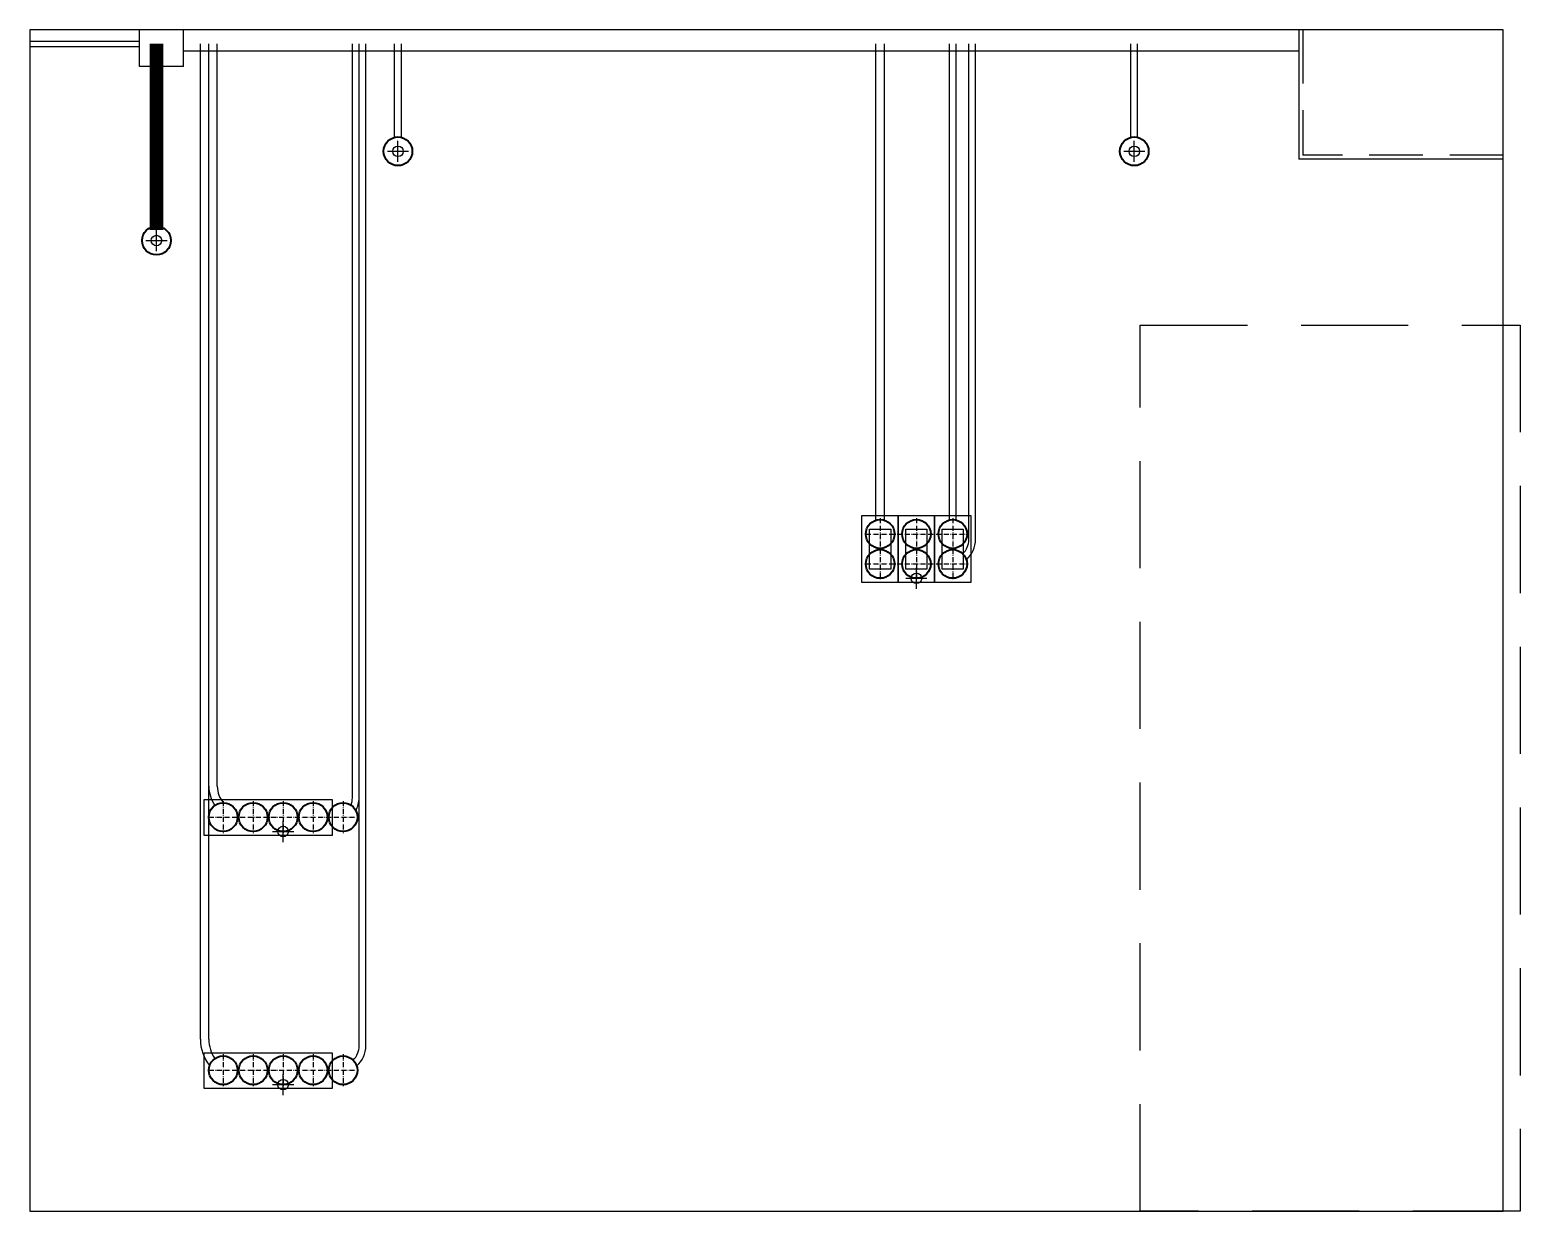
# Model space of a CAD drawing. Header units: millimetres. Extents: x -36531 to 56557, y -58468 to 154.
# Drawn here: x -504 to 3026, y -31338 to -28538 of the extents above; entities that cross this region are included whole.
import ezdxf

# ---------------------------------------------------------------- set-up
doc = ezdxf.new("R2010")
doc.units = ezdxf.units.MM
doc.header["$PDMODE"] = 34
doc.header["$PDSIZE"] = 25
doc.linetypes.add('ACAD_ISO10W100', pattern=[18.5, 12, -3, 0.5, -3])
doc.linetypes.add('DASHED', pattern=[19.05, 12.7, -6.35])
for name, color, linetype in [('01 Черновое', 7, 'Continuous'), ('02 ЭОМ и СС', 7, 'Continuous'), ('03 Потолок', 7, 'Continuous'), ('11 Привязка размеры', 7, 'Continuous')]:
    doc.layers.add(name, color=color, linetype=linetype)
doc.layers.add('100 noprint', color=1, linetype='Continuous', plot=False)

msp = doc.modelspace()

# ---------------------------------------------------------------- linework, layer by layer
at = {"layer": '01 Черновое'}
msp.add_lwpolyline([(2985.7, -31338.4), (2985.7, -28538.4), (-504.3, -28538.4), (-504.3, -31338.4)], close=True, dxfattribs=at)
at = {"layer": '01 Черновое', "linetype": 'DASHED', "ltscale": 20}
msp.add_lwpolyline([(3025.7, -29238.4), (3025.7, -31338.4), (2125.7, -31338.4), (2125.7, -29238.4)], close=True, dxfattribs=at)
at = {"layer": '02 ЭОМ и СС', "color": 1}
for p, q in [((-100.3, -30930.8), (-100.3, -28571.4)), ((-80.3, -30930.8), (-80.3, -28571.4)), ((-60.3, -30330.8), (-60.3, -28571.4)), ((1499.7, -29701.1), (1499.7, -28571.4)), ((1519.7, -29701.1), (1519.7, -28571.4))]:
    msp.add_line(p, q, dxfattribs=at)
at = {"layer": '02 ЭОМ и СС', "color": 6}
for p, q in [((259.7, -30358.8), (259.7, -28571.4)), ((275.7, -30946.3), (275.7, -28571.4)), ((275.7, -30358.8), (275.7, -28571.4)), ((291.7, -30946.3), (291.7, -28571.4)), ((1673.7, -29700.1), (1673.7, -28571.4)), ((1689.7, -29700.1), (1689.7, -28571.4)), ((1719.7, -29746.3), (1719.7, -28571.4)), ((1735.7, -29746.3), (1735.7, -28571.4))]:
    msp.add_line(p, q, dxfattribs=at)
at = {"layer": '02 ЭОМ и СС'}
for p, q in [((359.7, -28793.3), (359.7, -28571.4)), ((375.7, -28793.3), (375.7, -28571.4)), ((2103.7, -28793.3), (2103.7, -28571.4)), ((2119.7, -28793.3), (2119.7, -28571.4))]:
    msp.add_line(p, q, dxfattribs=at)
at = {"layer": '02 ЭОМ и СС', "color": 254, "const_width": 16}
msp.add_lwpolyline([(-212.3, -29013.1), (-212.3, -28571.4)], dxfattribs=at)
at = {"layer": '02 ЭОМ и СС', "const_width": 16, "flags": 128}
msp.add_lwpolyline([(-196.3, -29013.1), (-196.3, -28571.4)], dxfattribs=at)
at = {"layer": '02 ЭОМ и СС', "lineweight": 40}
for centre in [(367.7, -28826.4), (2111.7, -28826.4), (-204.3, -29037.9)]:
    msp.add_circle(centre, 34, dxfattribs=at)
at = {"layer": '02 ЭОМ и СС', "color": 1, "lineweight": 40}
for centre in [(1509.7, -29733.4), (1595.7, -29733.4), (1509.7, -29804.4), (1595.7, -29804.4), (-46.3, -30404.4), (24.7, -30404.4), (95.7, -30404.4), (166.7, -30404.4), (-46.3, -31004.4), (24.7, -31004.4), (95.7, -31004.4), (166.7, -31004.4)]:
    msp.add_circle(centre, 34, dxfattribs=at)
at = {"layer": '02 ЭОМ и СС', "color": 6, "lineweight": 40}
for centre in [(1681.7, -29733.4), (1681.7, -29804.4), (237.7, -30404.4), (237.7, -31004.4)]:
    msp.add_circle(centre, 34, dxfattribs=at)
at = {"layer": '02 ЭОМ и СС', "color": 6}
for centre, radius, start in [((1671.7, -29746.3), 48, 315), ((1671.7, -29746.3), 64, 311.5369), ((211.7, -30358.8), 48, 338.9809), ((211.7, -30358.8), 64, 331.7586), ((227.7, -30946.3), 48, 315), ((227.7, -30946.3), 64, 311.5369)]:
    msp.add_arc(centre, radius, start, 0, dxfattribs=at)
at = {"layer": '02 ЭОМ и СС', "color": 1}
for centre, radius, end in [((-0.3, -30330.8), 80, 214.8965), ((-0.3, -30330.8), 60, 222.7633), ((-0.3, -30930.8), 100, 218.6209), ((-0.3, -30930.8), 80, 214.8965)]:
    msp.add_arc(centre, radius, 180, end, dxfattribs=at)
at = {"layer": '03 Потолок', "color": 1, "lineweight": -2}
for p, q in [((-244.3, -28625.4), (-244.3, -28538.4)), ((-140.3, -28625.4), (-140.3, -28538.4)), ((2501.2, -28538.4), (2501.2, -28844.9)), ((-503.6, -28565.4), (-244.3, -28565.4)), ((-503.6, -28577.9), (-244.3, -28577.9)), ((-140.3, -28588.4), (2501.2, -28588.4)), ((-140.3, -28625.4), (-244.3, -28625.4)), ((2985.7, -28844.9), (2501.2, -28844.9))]:
    msp.add_line(p, q, dxfattribs=at)
at = {"layer": '03 Потолок', "color": 1, "linetype": 'DASHED', "ltscale": 10}
for p in [(2510.7, -28538.4), (2985.7, -28835.4)]:
    msp.add_line(p, (2510.7, -28835.4), dxfattribs=at)
at = {"layer": '100 noprint', "color": 2, "lineweight": -2}
for points in [[(1552.7, -29848.7), (1466.7, -29848.7), (1466.7, -29689.7), (1552.7, -29689.7)], [(1484.7, -29816.7), (1484.7, -29721.7), (1534.7, -29721.7), (1534.7, -29816.7)], [(1638.7, -29848.7), (1552.7, -29848.7), (1552.7, -29689.7), (1638.7, -29689.7)], [(1570.7, -29816.7), (1570.7, -29721.7), (1620.7, -29721.7), (1620.7, -29816.7)], [(1724.7, -29848.7), (1638.7, -29848.7), (1638.7, -29689.7), (1724.7, -29689.7)], [(1656.7, -29816.7), (1656.7, -29721.7), (1706.7, -29721.7), (1706.7, -29816.7)], [(-91.3, -30447.8), (-91.3, -30362.8), (211.7, -30362.8), (211.7, -30447.8)], [(-91.3, -31047.8), (-91.3, -30962.8), (211.7, -30962.8), (211.7, -31047.8)]]:
    msp.add_lwpolyline(points, close=True, dxfattribs=at)
at = {"layer": '11 Привязка размеры', "linetype": 'ACAD_ISO10W100'}
for p, q in [((1509.7, -29695.5), (1509.7, -29842.3)), ((1595.7, -29695.5), (1595.7, -29842.3)), ((1681.7, -29695.5), (1681.7, -29842.3)), ((1475.7, -29733.4), (1715.7, -29733.4)), ((1475.7, -29804.4), (1715.7, -29804.4)), ((-46.3, -30366.5), (-46.3, -30442.3)), ((24.7, -30366.5), (24.7, -30442.3)), ((95.7, -30366.5), (95.7, -30442.3)), ((166.7, -30366.5), (166.7, -30442.3)), ((237.7, -30366.5), (237.7, -30442.3)), ((-80.3, -30404.4), (271.7, -30404.4)), ((-46.3, -30966.5), (-46.3, -31042.3)), ((24.7, -30966.5), (24.7, -31042.3)), ((95.7, -30966.5), (95.7, -31042.3)), ((166.7, -30966.5), (166.7, -31042.3)), ((237.7, -30966.5), (237.7, -31042.3)), ((-80.3, -31004.4), (271.7, -31004.4))]:
    msp.add_line(p, q, dxfattribs=at)
at = {"layer": '11 Привязка размеры', "lineweight": -2}
for p in [(367.7, -28826.4), (2111.7, -28826.4), (-204.3, -29037.9), (1595.7, -29838.4), (95.7, -30438.4), (95.7, -31038.4)]:
    msp.add_point(p, dxfattribs=at)

doc.saveas('drawing.dxf')
